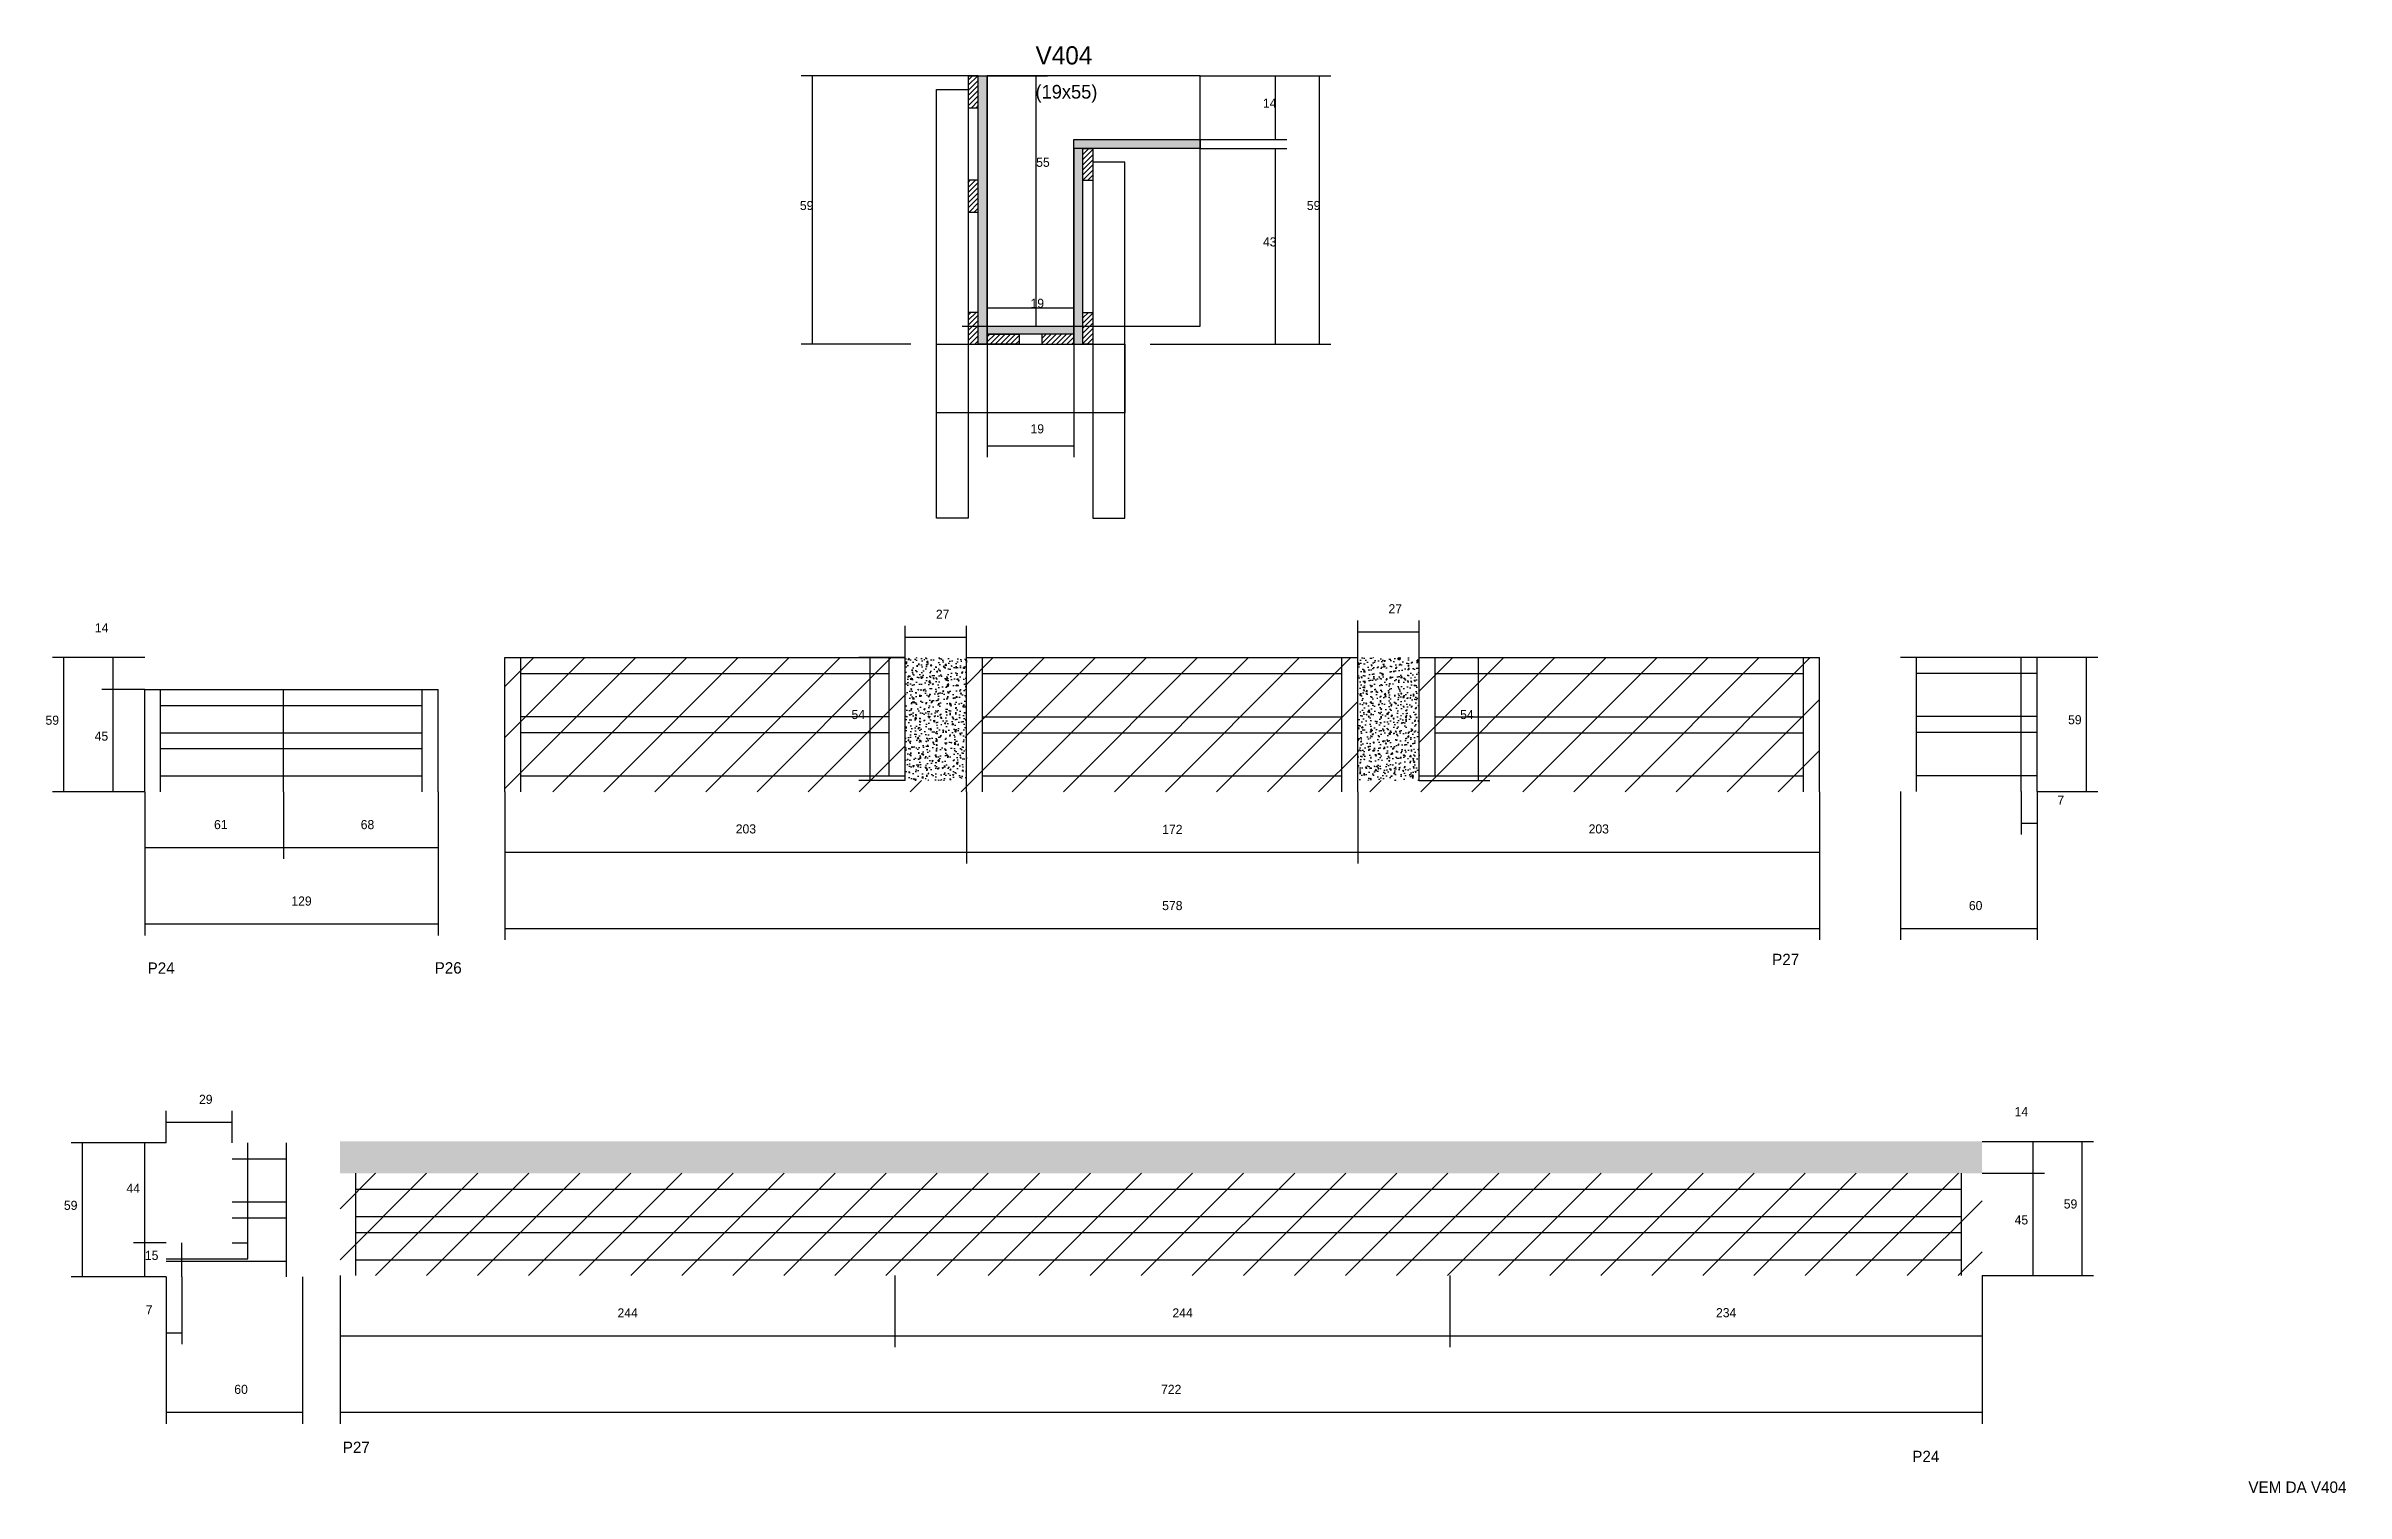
# Model space of a CAD drawing. Header units: metres. Extents: x 7148 to 9195, y 4468 to 5748.
# Drawn here: x 8183 to 9195, y 5112 to 5748 of the extents above; entities that cross this region are included whole.
import ezdxf

# ---------------------------------------------------------------- set-up
doc = ezdxf.new("R2010")
doc.units = ezdxf.units.M
for name, color, linetype in [('CONCRETO', 251, 'Continuous'), ('COTA', 4, 'Continuous'), ('Cota Seção (2x)', 4, 'Continuous'), ('Hachura', 253, 'Continuous'), ('Madeira', 126, 'Continuous'), ('NOMENCLATURA', 7, 'Continuous'), ('Painéis', 200, 'Continuous'), ('REAPROVEITAMENTO', 251, 'Continuous'), ('SARR_2.2x7', 40, 'Continuous'), ('SARR_3.5x7', 81, 'Continuous'), ('Texto Seção', 7, 'Continuous')]:
    doc.layers.add(name, color=color, linetype=linetype)

msp = doc.modelspace()

# ---------------------------------------------------------------- texts
at = {"layer": 'COTA'}
for s, p in [('14', (8718.4, 5721)), ('59', (8514.8, 5676)), ('59', (8737.7, 5676)), ('43', (8718.4, 5660)), ('19', (8616.2, 5577.8)), ('27', (8773.6, 5498.7)), ('14', (8204.8, 5490.3)), ('27', (8574.6, 5496.3)), ('59', (8183.1, 5449.7)), ('54', (8537.5, 5452.2)), ('54', (8805.1, 5452.2)), ('59', (9072.4, 5449.9)), ('45', (8204.7, 5442.7)), ('7', (9067.7, 5414.5)), ('61', (8257.2, 5403.8)), ('68', (8321.7, 5403.8)), ('203', (8486.6, 5401.9)), ('172', (8674.1, 5401.7)), ('203', (8861.6, 5401.9)), ('129', (8291.2, 5370.2)), ('578', (8674.1, 5368.2)), ('60', (9028.8, 5368.2)), ('29', (8250.6, 5283)), ('14', (9048.9, 5277.6)), ('59', (8191.2, 5236.4)), ('44', (8218.7, 5243.9)), ('59', (9070.5, 5237)), ('45', (9048.9, 5230)), ('15', (8226.8, 5214.4)), ('7', (8227.2, 5190.5)), ('244', (8434.6, 5189.1)), ('244', (8678.6, 5189.1)), ('234', (8917.6, 5189.2)), ('60', (8266.1, 5155.5)), ('722', (8673.6, 5155.5))]:
    msp.add_text(s, height=4, dxfattribs=at).set_placement(p)
at = {"layer": 'Cota Seção (2x)'}
for s, p in [('55', (8618.7, 5695)), ('19', (8616.2, 5633))]:
    msp.add_text(s, height=4, dxfattribs=at).set_placement(p)
at = {"layer": 'NOMENCLATURA'}
for s, p in [('P24', (8228, 5340.2)), ('P26', (8354.2, 5340.3)), ('P27', (8942.3, 5344)), ('P27', (8313.8, 5129.5)), ('P24', (9003.9, 5125.5))]:
    msp.add_text(s, height=5, dxfattribs=at).set_placement(p)
at = {"layer": 'Texto Seção'}
for s, height, p in [('V404', 8, (8618.4, 5740)), ('(19x55)', 6, (8618.4, 5725)), ('VEM DA V404', 5, (9151.7, 5112))]:
    msp.add_text(s, height=height, dxfattribs=at).set_placement(p)

# ---------------------------------------------------------------- hatches: boundary and pattern name
at = {"layer": 'COTA'}
h = msp.add_hatch(dxfattribs=at)
h.set_pattern_fill('AR-CONC', scale=0.03)
h.paths.add_polyline_path([(8588.1, 5479.2), (8561.1, 5479.2), (8561.1, 5425.2), (8588.1, 5425.2)])
h = msp.add_hatch(dxfattribs=at)
h.set_pattern_fill('AR-CONC', scale=0.03)
h.paths.add_polyline_path([(8787.1, 5477), (8787.1, 5479.2), (8760.1, 5479.2), (8760.1, 5425.2), (8787.1, 5425.2)])
h = msp.add_hatch(dxfattribs=at)
h.set_pattern_fill('AR-CONC', scale=0.03)
h.paths.add_polyline_path([(9034.6, 5266.5), (9034.6, 5252.5), (9034.6, 5252.5), (8312.6, 5252.5), (8312.6, 5252.5), (8312.6, 5266.5), (8312.6, 5266.5), (9034.6, 5266.5)])
at = {"layer": 'Hachura'}
h = msp.add_hatch(dxfattribs=at)
h.set_pattern_fill('ANSI31', scale=0.5)
h.paths.add_polyline_path([(8588.8, 5721), (8593.2, 5721), (8593.2, 5721), (8593.2, 5735), (8593.2, 5735), (8588.8, 5735), (8588.8, 5735), (8588.8, 5721)])
h = msp.add_hatch(color=8, dxfattribs=at)
h.dxf.hatch_style = 1
h.paths.add_polyline_path([(8593.2, 5735), (8597.2, 5735), (8597.2, 5735), (8597.2, 5617), (8597.2, 5617), (8593.2, 5617), (8593.2, 5617), (8593.2, 5735)])
h = msp.add_hatch(color=8, dxfattribs=at)
h.dxf.hatch_style = 1
h.paths.add_polyline_path([(8635.2, 5703), (8635.2, 5707), (8635.2, 5707), (8690.8, 5707), (8690.8, 5707), (8690.8, 5703), (8690.8, 5703), (8635.2, 5703)])
h = msp.add_hatch(color=8, dxfattribs=at)
h.dxf.hatch_style = 1
h.paths.add_polyline_path([(8639.2, 5703), (8635.2, 5703), (8635.2, 5703), (8635.2, 5617), (8635.2, 5617), (8639.2, 5617), (8639.2, 5617), (8639.2, 5703)])
h = msp.add_hatch(dxfattribs=at)
h.set_pattern_fill('ANSI31', scale=0.5)
h.paths.add_polyline_path([(8643.6, 5689), (8639.2, 5689), (8639.2, 5689), (8639.2, 5703), (8639.2, 5703), (8643.6, 5703), (8643.6, 5703), (8643.6, 5689)])
h = msp.add_hatch(dxfattribs=at)
h.set_pattern_fill('ANSI31', scale=0.5)
h.paths.add_polyline_path([(8588.8, 5675.1), (8593.2, 5675.1), (8593.2, 5675.1), (8593.2, 5689.1), (8593.2, 5689.1), (8588.8, 5689.1), (8588.8, 5689.1), (8588.8, 5675.1)])
h = msp.add_hatch(dxfattribs=at)
h.set_pattern_fill('ANSI31', scale=0.5)
h.paths.add_polyline_path([(8588.8, 5617), (8593.2, 5617), (8593.2, 5617), (8593.2, 5631), (8593.2, 5631), (8588.8, 5631), (8588.8, 5631), (8588.8, 5617)])
h = msp.add_hatch(color=8, dxfattribs=at)
h.dxf.hatch_style = 1
h.paths.add_polyline_path([(8597.2, 5621.4), (8597.2, 5625), (8597.2, 5625), (8635.2, 5625), (8635.2, 5625), (8635.2, 5621.4), (8635.2, 5621.4), (8597.2, 5621.4)])
h = msp.add_hatch(dxfattribs=at)
h.set_pattern_fill('ANSI31', scale=0.5)
h.paths.add_polyline_path([(8643.6, 5617), (8639.2, 5617), (8639.2, 5617), (8639.2, 5631), (8639.2, 5631), (8643.6, 5631), (8643.6, 5631), (8643.6, 5617)])
h = msp.add_hatch(dxfattribs=at)
h.set_pattern_fill('ANSI31', scale=0.5)
h.paths.add_polyline_path([(8597.2, 5617), (8597.2, 5621.4), (8597.2, 5621.4), (8611.2, 5621.4), (8611.2, 5621.4), (8611.2, 5617), (8611.2, 5617), (8597.2, 5617)])
h = msp.add_hatch(dxfattribs=at)
h.set_pattern_fill('ANSI31', scale=0.5)
h.paths.add_polyline_path([(8635.2, 5617), (8635.2, 5621.4), (8635.2, 5621.4), (8621.2, 5621.4), (8621.2, 5621.4), (8621.2, 5617), (8621.2, 5617), (8635.2, 5617)])
at = {"layer": 'REAPROVEITAMENTO'}
h = msp.add_hatch(dxfattribs=at)
h.set_pattern_fill('ANSI31', scale=5)
h.paths.add_polyline_path([(8588.1, 5425.2), (8561.1, 5425.2), (8561.1, 5425.2), (8561.1, 5479.2), (8561.1, 5479.2), (8385.1, 5479.2), (8385.1, 5479.2), (8385.1, 5420.2), (8385.1, 5420.2), (8588.1, 5420.2), (8588.1, 5420.2), (8588.1, 5425.2)])
h = msp.add_hatch(dxfattribs=at)
h.set_pattern_fill('ANSI31', scale=5)
h.paths.add_polyline_path([(8760.1, 5420.2), (8760.1, 5479.2), (8760.1, 5479.2), (8588.1, 5479.2), (8588.1, 5479.2), (8588.1, 5420.2), (8588.1, 5420.2), (8760.1, 5420.2)])
h = msp.add_hatch(dxfattribs=at)
h.set_pattern_fill('ANSI31', scale=5)
h.paths.add_polyline_path([(8787.1, 5425.2), (8760.1, 5425.2), (8760.1, 5425.2), (8760.1, 5420.2), (8760.1, 5420.2), (8963.1, 5420.2), (8963.1, 5420.2), (8963.1, 5479.2), (8963.1, 5479.2), (8787.1, 5479.2), (8787.1, 5479.2), (8787.1, 5425.2)])
h = msp.add_hatch(dxfattribs=at)
h.set_pattern_fill('ANSI31', scale=5)
h.paths.add_polyline_path([(9034.6, 5207.5), (9034.6, 5252.5), (9034.6, 5252.5), (8312.6, 5252.5), (8312.6, 5252.5), (8312.6, 5207.5), (8312.6, 5207.5), (9034.6, 5207.5)])

# ---------------------------------------------------------------- linework, layer by layer
at = {"layer": 'CONCRETO'}
for points in [[(8690.8, 5707), (8690.8, 5735), (8597.2, 5735), (8597.2, 5707), (8597.2, 5707), (8597.2, 5625), (8635.2, 5625), (8635.2, 5707)], [(8597.2, 5625), (8690.8, 5625), (8690.8, 5735), (8597.2, 5735)]]:
    msp.add_lwpolyline(points, close=True, dxfattribs=at)
at = {"layer": 'COTA'}
for p, q in [((8588.8, 5735), (8515.3, 5735)), ((8520.3, 5617), (8520.3, 5735)), ((8690.8, 5735), (8748.2, 5735)), ((8690.8, 5735), (8728.9, 5735)), ((8723.9, 5707), (8723.9, 5735)), ((8743.2, 5617), (8743.2, 5735)), ((8690.8, 5707), (8728.9, 5707)), ((8690.8, 5703), (8728.9, 5703)), ((8723.9, 5617), (8723.9, 5703)), ((8563.6, 5617), (8515.3, 5617)), ((8597.2, 5617), (8597.2, 5567.3)), ((8635.2, 5617), (8635.2, 5567.3)), ((8668.8, 5617), (8748.2, 5617)), ((8668.8, 5617), (8728.9, 5617)), ((8597.2, 5572.3), (8635.2, 5572.3)), ((8561.1, 5479.2), (8561.1, 5493.2)), ((8588.1, 5479.2), (8588.1, 5493.2)), ((8760.1, 5479.2), (8760.1, 5495.6)), ((8787.1, 5479.2), (8787.1, 5495.6)), ((8561.1, 5488.2), (8588.1, 5488.2)), ((8760.1, 5490.6), (8787.1, 5490.6)), ((8226.7, 5479.2), (8186.2, 5479.2)), ((8191.2, 5420.2), (8191.2, 5479.2)), ((8226.7, 5479.2), (8207.8, 5479.2)), ((8212.8, 5465.2), (8212.8, 5479.2)), ((8561.1, 5479.2), (8540.7, 5479.2)), ((8545.7, 5425.2), (8545.7, 5479.2)), ((8787.1, 5479.2), (8818.2, 5479.2)), ((8813.2, 5425.2), (8813.2, 5479.2)), ((9058.8, 5479.4), (9085.5, 5479.4)), ((9080.5, 5420.4), (9080.5, 5479.4)), ((8226.7, 5465.2), (8207.8, 5465.2)), ((8226.7, 5465.2), (8207.8, 5465.2)), ((8212.8, 5420.2), (8212.8, 5465.2)), ((8561.1, 5425.2), (8540.7, 5425.2)), ((8787.1, 5425.2), (8818.2, 5425.2)), ((8226.7, 5420.2), (8186.2, 5420.2)), ((8226.7, 5420.2), (8207.8, 5420.2)), ((8226.7, 5420.2), (8226.7, 5390.7)), ((8226.7, 5420.2), (8226.7, 5357.1)), ((8287.7, 5420.2), (8287.7, 5390.7)), ((8287.7, 5420.2), (8287.7, 5390.7)), ((8355.7, 5420.2), (8355.7, 5390.7)), ((8355.7, 5420.2), (8355.7, 5357.1)), ((8385.1, 5420.2), (8385.1, 5388.7)), ((8385.1, 5420.2), (8385.1, 5355.1)), ((8588.1, 5420.2), (8588.1, 5388.7)), ((8588.1, 5420.2), (8588.1, 5388.7)), ((8760.1, 5420.2), (8760.1, 5388.7)), ((8760.1, 5420.2), (8760.1, 5388.7)), ((8963.1, 5420.2), (8963.1, 5388.7)), ((8963.1, 5420.2), (8963.1, 5355.1)), ((8998.8, 5420.4), (8998.8, 5355.1)), ((9051.8, 5420.4), (9051.8, 5401.4)), ((9058.8, 5420.4), (9058.8, 5401.4)), ((9058.8, 5420.4), (9085.5, 5420.4)), ((9058.8, 5420.4), (9058.8, 5355.1)), ((9051.8, 5406.4), (9058.8, 5406.4)), ((8226.7, 5395.7), (8287.7, 5395.7)), ((8287.7, 5395.7), (8355.7, 5395.7)), ((8385.1, 5393.7), (8588.1, 5393.7)), ((8588.1, 5393.7), (8760.1, 5393.7)), ((8760.1, 5393.7), (8963.1, 5393.7)), ((8226.7, 5362.1), (8355.7, 5362.1)), ((8385.1, 5360.1), (8963.1, 5360.1)), ((8998.8, 5360.1), (9058.8, 5360.1)), ((8236.1, 5265.9), (8236.1, 5279.9)), ((8265.1, 5265.9), (8265.1, 5279.9)), ((8236.1, 5274.9), (8265.1, 5274.9)), ((8236.1, 5265.9), (8194.4, 5265.9)), ((8199.4, 5206.9), (8199.4, 5265.9)), ((8236.1, 5265.9), (8221.8, 5265.9)), ((8226.8, 5221.9), (8226.8, 5265.9)), ((9034.6, 5266.5), (9062, 5266.5)), ((9034.6, 5266.5), (9083.6, 5266.5)), ((9057, 5252.5), (9057, 5266.5)), ((9078.6, 5207.5), (9078.6, 5266.5)), ((9034.6, 5252.5), (9062, 5252.5)), ((9034.6, 5252.5), (9062, 5252.5)), ((9057, 5207.5), (9057, 5252.5)), ((8236.1, 5221.9), (8221.8, 5221.9)), ((8236.1, 5221.9), (8221.8, 5221.9)), ((8226.8, 5206.9), (8226.8, 5221.9)), ((8236.1, 5206.9), (8194.4, 5206.9)), ((8236.1, 5206.9), (8221.8, 5206.9)), ((8236.1, 5206.9), (8236.1, 5177.4)), ((8236.1, 5206.9), (8236.1, 5142.4)), ((8243.1, 5206.9), (8243.1, 5177.4)), ((8296.1, 5206.9), (8296.1, 5142.4)), ((8312.6, 5207.5), (8312.6, 5176)), ((8312.6, 5207.5), (8312.6, 5142.4)), ((8556.6, 5207.5), (8556.6, 5176)), ((8556.6, 5207.5), (8556.6, 5176)), ((8800.6, 5207.5), (8800.6, 5176)), ((8800.6, 5207.5), (8800.6, 5176)), ((9034.6, 5207.5), (9034.6, 5176)), ((9034.6, 5207.5), (9034.6, 5142.4)), ((9034.6, 5207.5), (9062, 5207.5)), ((9034.6, 5207.5), (9083.6, 5207.5)), ((8236.1, 5182.4), (8243.1, 5182.4)), ((8312.6, 5181), (8556.6, 5181)), ((8556.6, 5181), (8800.6, 5181)), ((8800.6, 5181), (9034.6, 5181)), ((8236.1, 5147.4), (8296.1, 5147.4)), ((8312.6, 5147.4), (9034.6, 5147.4))]:
    msp.add_line(p, q, dxfattribs=at)
at = {"layer": 'Cota Seção (2x)'}
for p, q in [((8588.8, 5735), (8623.7, 5735)), ((8618.7, 5625), (8618.7, 5735)), ((8597.2, 5617), (8597.2, 5638)), ((8597.2, 5633), (8635.2, 5633)), ((8635.2, 5617), (8635.2, 5638)), ((8586.2, 5625), (8623.7, 5625))]:
    msp.add_line(p, q, dxfattribs=at)
at = {"layer": 'Madeira'}
for points in [[(8588.8, 5721), (8593.2, 5721), (8593.2, 5735), (8588.8, 5735)], [(8643.6, 5689), (8639.2, 5689), (8639.2, 5703), (8643.6, 5703)], [(8588.8, 5675.1), (8593.2, 5675.1), (8593.2, 5689.1), (8588.8, 5689.1)], [(8588.8, 5617), (8593.2, 5617), (8593.2, 5631), (8588.8, 5631)], [(8643.6, 5617), (8639.2, 5617), (8639.2, 5631), (8643.6, 5631)], [(8597.2, 5617), (8597.2, 5621.4), (8611.2, 5621.4), (8611.2, 5617)], [(8635.2, 5617), (8635.2, 5621.4), (8621.2, 5621.4), (8621.2, 5617)]]:
    msp.add_lwpolyline(points, close=True, dxfattribs=at)
at = {"layer": 'Painéis'}
for p, q in [((8597.2, 5617), (8597.2, 5735)), ((8635.2, 5707), (8690.8, 5707)), ((8635.2, 5703), (8635.2, 5707)), ((8690.8, 5703), (8690.8, 5707)), ((8635.2, 5617), (8635.2, 5703)), ((8635.2, 5617), (8635.2, 5703)), ((8597.2, 5625), (8635.2, 5625)), ((8597.2, 5621.4), (8597.2, 5625)), ((8635.2, 5621.4), (8635.2, 5625)), ((8385.1, 5479.2), (8561.1, 5479.2)), ((8385.1, 5420.2), (8385.1, 5479.2)), ((8561.1, 5425.2), (8561.1, 5479.2)), ((8588.1, 5479.2), (8760.1, 5479.2)), ((8588.1, 5420.2), (8588.1, 5479.2)), ((8760.1, 5420.2), (8760.1, 5479.2)), ((8787.1, 5479.2), (8963.1, 5479.2)), ((8787.1, 5425.2), (8787.1, 5479.2)), ((8963.1, 5420.2), (8963.1, 5479.2)), ((8998.8, 5479.4), (9058.8, 5479.4)), ((9058.8, 5420.4), (9058.8, 5479.4)), ((8226.7, 5465.2), (8355.7, 5465.2)), ((8226.7, 5420.2), (8226.7, 5465.2)), ((8287.7, 5420.2), (8287.7, 5465.2)), ((8355.7, 5420.2), (8355.7, 5465.2))]:
    msp.add_line(p, q, dxfattribs=at)
for points in [[(8593.2, 5735), (8597.2, 5735), (8597.2, 5617), (8593.2, 5617)], [(8635.2, 5703), (8635.2, 5707), (8690.8, 5707), (8690.8, 5703)], [(8639.2, 5703), (8635.2, 5703), (8635.2, 5617), (8639.2, 5617)], [(8597.2, 5621.4), (8597.2, 5625), (8635.2, 5625), (8635.2, 5621.4)]]:
    msp.add_lwpolyline(points, close=True, dxfattribs=at)
at = {"layer": 'SARR_2.2x7'}
for p, q in [((8392.1, 5420.2), (8392.1, 5479.2)), ((8392.1, 5472.2), (8554.1, 5472.2)), ((8554.1, 5427.2), (8554.1, 5479.2)), ((8595.1, 5420.2), (8595.1, 5479.2)), ((8595.1, 5472.2), (8753.1, 5472.2)), ((8753.1, 5420.2), (8753.1, 5479.2)), ((8794.1, 5427.2), (8794.1, 5479.2)), ((8794.1, 5472.2), (8956.1, 5472.2)), ((8956.1, 5420.2), (8956.1, 5479.2)), ((9005.8, 5420.4), (9005.8, 5479.4)), ((9005.8, 5472.4), (9058.8, 5472.4)), ((9051.8, 5420.4), (9051.8, 5479.4)), ((8233.7, 5420.2), (8233.7, 5465.2)), ((8348.7, 5420.2), (8348.7, 5465.2)), ((8233.7, 5458.2), (8287.7, 5458.2)), ((8287.7, 5458.2), (8348.7, 5458.2)), ((8392.1, 5453.3), (8554.1, 5453.3)), ((8595.1, 5453.2), (8753.1, 5453.2)), ((8794.1, 5453.2), (8956.1, 5453.2)), ((9005.8, 5453.4), (9058.8, 5453.4)), ((8233.7, 5446.2), (8287.7, 5446.2)), ((8287.7, 5446.2), (8348.7, 5446.2)), ((8392.1, 5446.3), (8554.1, 5446.3)), ((8595.1, 5446.2), (8753.1, 5446.2)), ((8794.1, 5446.2), (8956.1, 5446.2)), ((9005.8, 5446.4), (9058.8, 5446.4)), ((8233.7, 5439.2), (8287.7, 5439.2)), ((8287.7, 5439.2), (8348.7, 5439.2)), ((8233.7, 5427.2), (8287.7, 5427.2)), ((8287.7, 5427.2), (8348.7, 5427.2)), ((8392.1, 5427.2), (8561.1, 5427.2)), ((8595.1, 5427.2), (8753.1, 5427.2)), ((8787.1, 5427.2), (8956.1, 5427.2)), ((9005.8, 5427.4), (9058.8, 5427.4)), ((8265.1, 5258.9), (8289.1, 5258.9)), ((8272.1, 5221.9), (8272.1, 5265.9)), ((8289.1, 5206.9), (8289.1, 5265.9)), ((8319.6, 5207.5), (8319.6, 5252.5)), ((9025.6, 5207.5), (9025.6, 5252.5)), ((8265.1, 5239.9), (8289.1, 5239.9)), ((8319.6, 5245.5), (8556.6, 5245.5)), ((8556.6, 5245.5), (8800.6, 5245.5)), ((8800.6, 5245.5), (9025.6, 5245.5)), ((8265.1, 5232.9), (8289.1, 5232.9)), ((8319.6, 5233.5), (8556.6, 5233.5)), ((8556.6, 5233.5), (8800.6, 5233.5)), ((8800.6, 5233.5), (9025.6, 5233.5)), ((8243.1, 5206.9), (8243.1, 5221.9)), ((8265.1, 5221.9), (8272.1, 5221.9)), ((8272.1, 5214.9), (8272.1, 5221.9)), ((8319.6, 5226.5), (8556.6, 5226.5)), ((8556.6, 5226.5), (8800.6, 5226.5)), ((8800.6, 5226.5), (9025.6, 5226.5)), ((8236.1, 5214.9), (8272.1, 5214.9)), ((8236.1, 5213.9), (8289.1, 5213.9)), ((8319.6, 5214.5), (8556.6, 5214.5)), ((8556.6, 5214.5), (8800.6, 5214.5)), ((8800.6, 5214.5), (9025.6, 5214.5))]:
    msp.add_line(p, q, dxfattribs=at)
at = {"layer": 'SARR_3.5x7'}
for points in [[(8574.8, 5729), (8588.8, 5729), (8588.8, 5540.5), (8574.8, 5540.5)], [(8657.6, 5697), (8643.6, 5697), (8643.6, 5540.5), (8657.6, 5540.5)], [(8574.8, 5617), (8657.6, 5617), (8657.6, 5586.9), (8574.8, 5586.9)]]:
    msp.add_lwpolyline(points, close=True, dxfattribs=at)

msp.set_redraw_order([(e.dxf.handle, doc.entitydb.next_handle()) for e in msp.query("TEXT MTEXT ATTDEF DIMENSION ARC_DIMENSION")])  # texts and dimensions are drawn at this point

doc.saveas('drawing.dxf')
